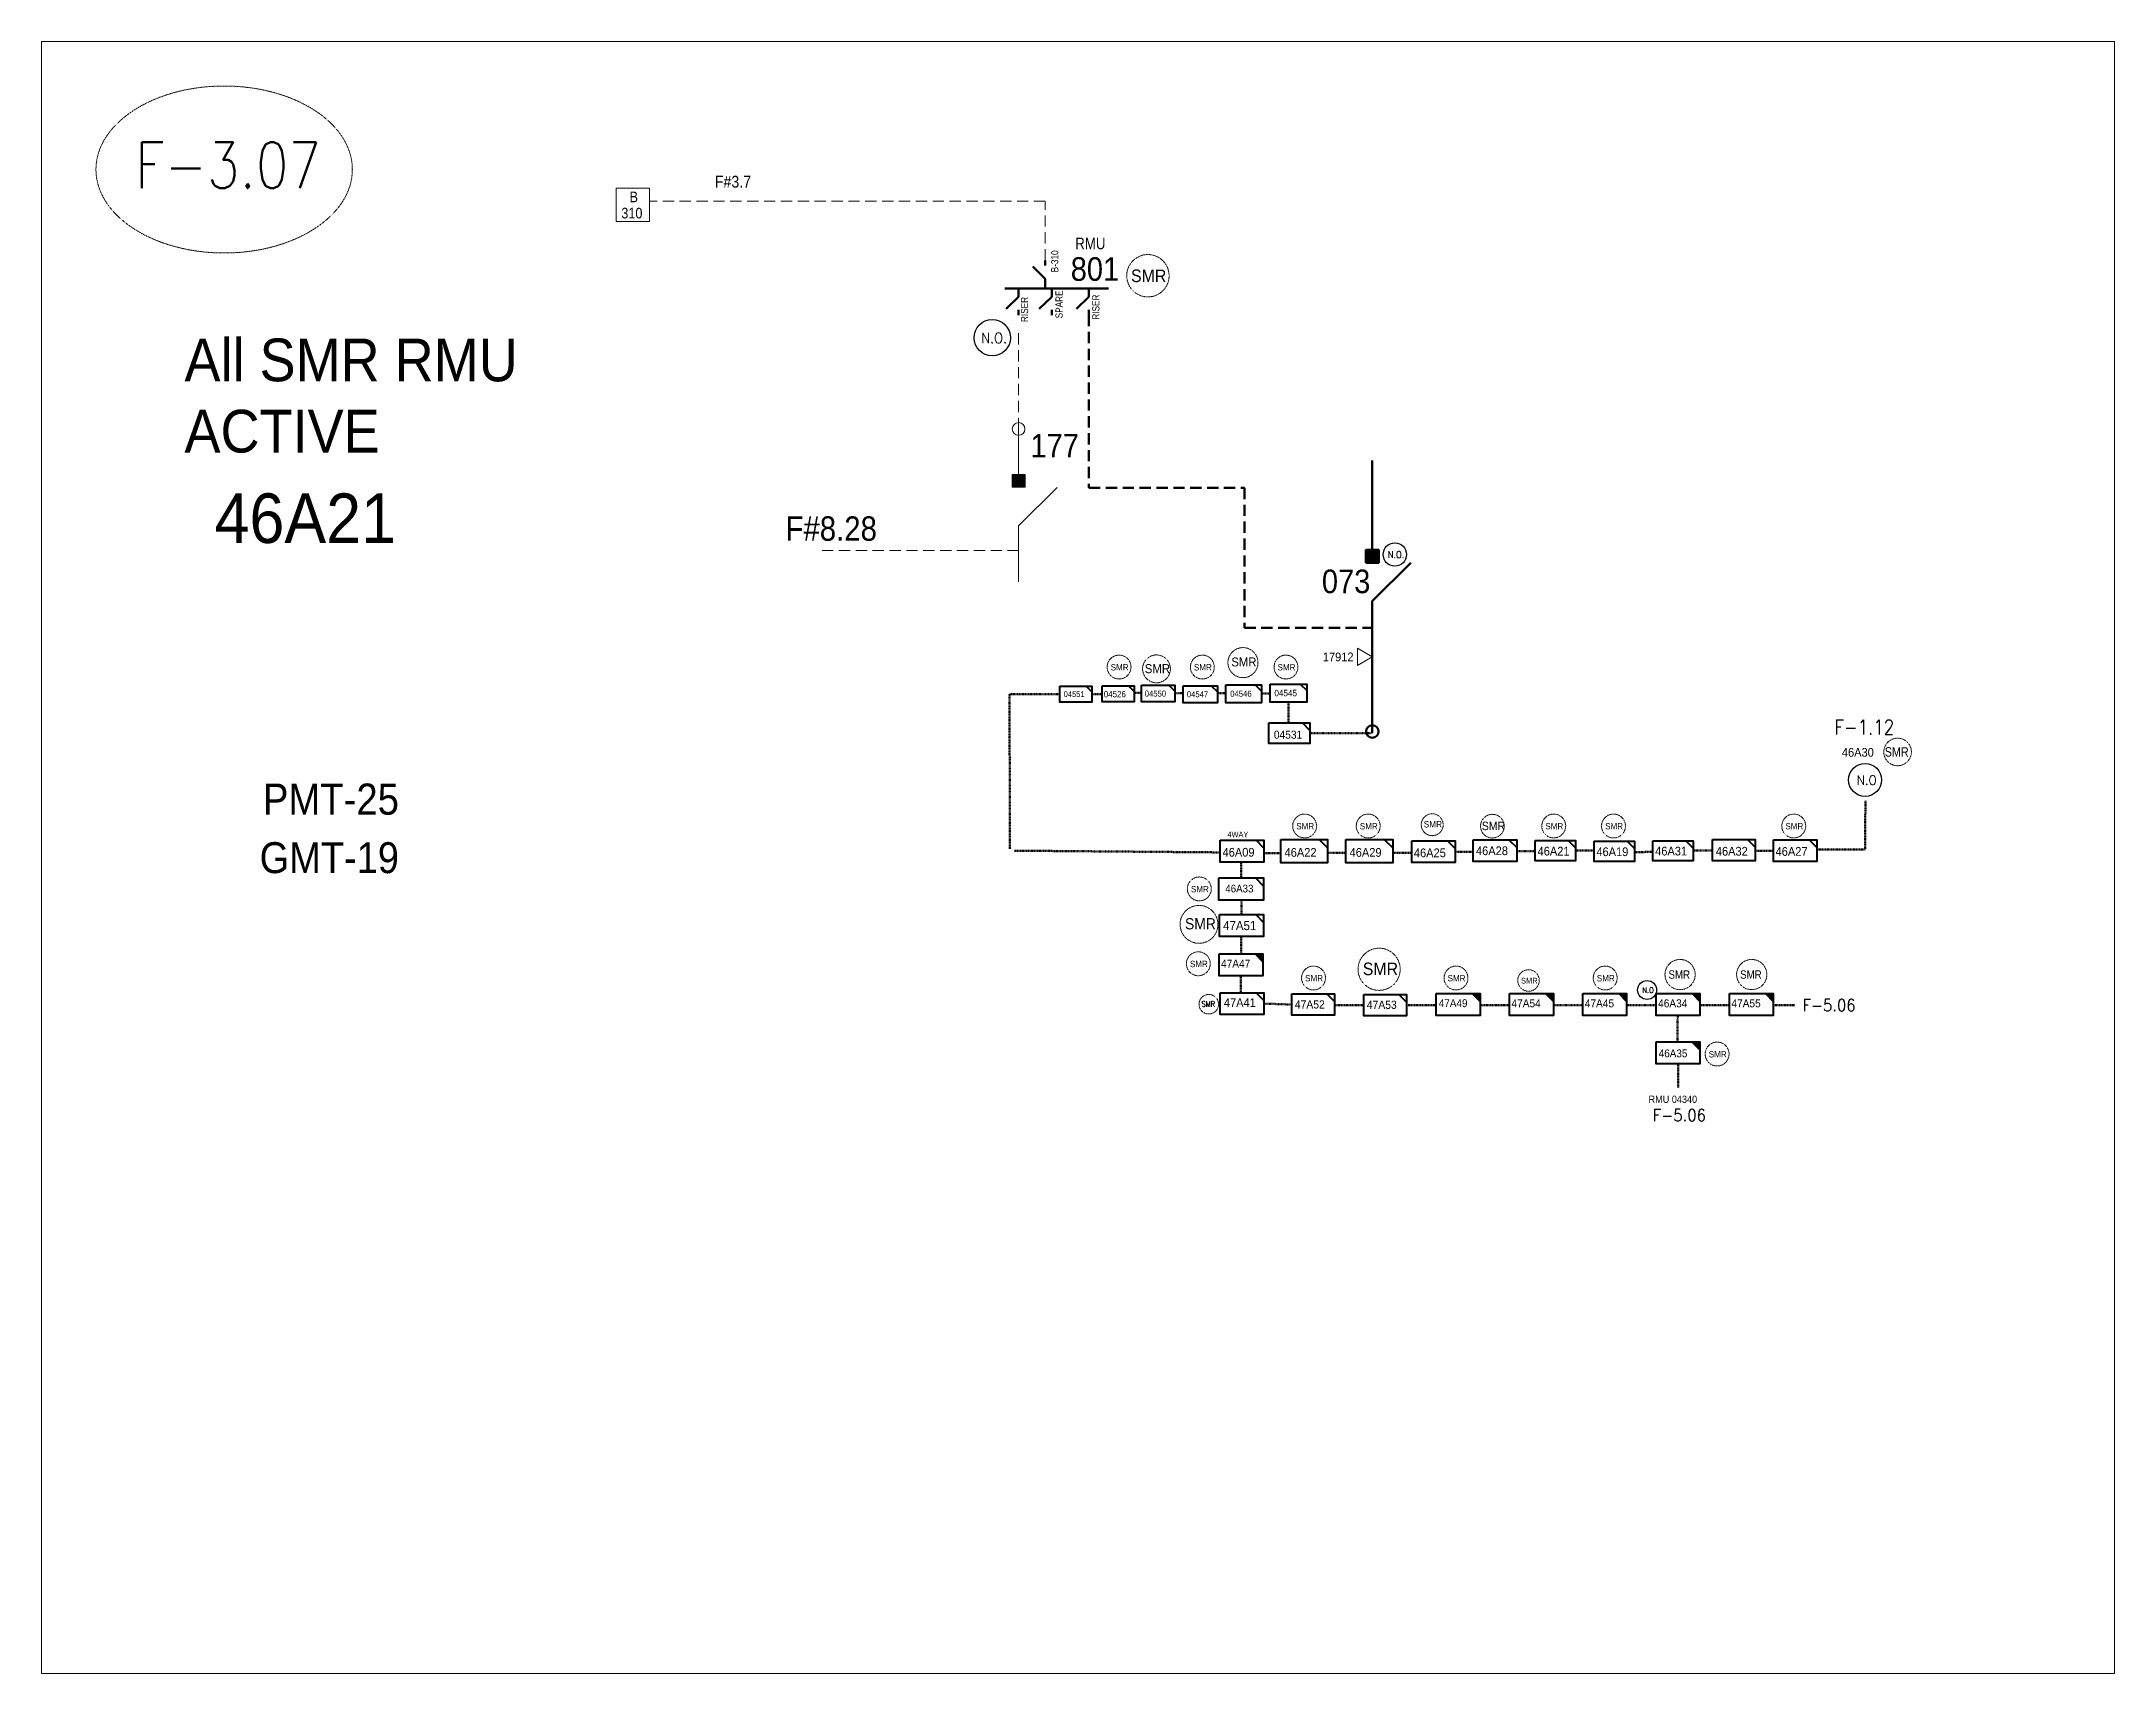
# Model space of a CAD drawing. Header units: metres. Extents: x 65984 to 144644, y -19036 to 23726.
# Drawn here: x 111687 to 112565, y 11484 to 12175 of the extents above; entities that cross this region are included whole.
import ezdxf
from ezdxf.enums import TextEntityAlignment as Align

# ---------------------------------------------------------------- set-up
doc = ezdxf.new("R2010")
doc.units = ezdxf.units.M
doc.header["$MEASUREMENT"] = 0
doc.linetypes.add('DGN Style 3', pattern=[0.013877, 0, -0.013877])
doc.linetypes.add('HIDDEN2', pattern=[2381.25, 1587.5, -793.75])
doc.layers.get('0').update_dxf_attribs({"color": 95, "lineweight": 40})
for name, color, linetype, lineweight in [('ABS', 7, 'Continuous', 40), ('ABS NUMBER', 112, 'Continuous', 30), ('d_eos', 111, 'Continuous', 40), ('d_eos no', 121, 'Continuous', 40), ('d_switch', 95, 'Continuous', 40), ('d_tf', 1, 'Continuous', 40), ('d_tf no', 6, 'Continuous', 40), ('d_ug cable', 95, 'Continuous', 40), ('FDR  1  05', 172, 'Continuous', 40), ('fedr no', 95, 'Continuous', 40), ('GRID STATION 01', 7, 'Continuous', 40), ('Level 37', 7, 'Continuous', 0), ('O H MAIN FEEDER', 4, 'Continuous', 100), ('SW N O', 114, 'Continuous', 30)]:
    doc.layers.add(name, color=color, linetype=linetype, lineweight=lineweight)
doc.styles.add('NASKHF', font='naskhf.shx', dxfattribs={"height": 8})
doc.styles.add('Style-Arial', font='arial.ttf')
doc.styles.add('Style-ENGINEERING', font='ENGINEERING.shx')
doc.styles.add('Style-msdefault', font='msdefault.shx')
doc.styles.add('Style-simplex', font='simplex.shx')
doc.styles.add('Style-STANDARD', font='STANDARD.shx')

msp = doc.modelspace()

# ---------------------------------------------------------------- texts
at = {"layer": 'ABS NUMBER', "color": 7, "lineweight": 13, "style": 'Style-Arial', "width": 0.88}
msp.add_text('177', height=10, dxfattribs=at).set_placement((112126.63, 12008.77), align=Align.TOP_RIGHT)
at = {"layer": 'ABS NUMBER', "color": 7, "lineweight": 140, "style": 'Style-Arial', "width": 0.88}
msp.add_text('073', height=10, rotation=360, dxfattribs=at).set_placement((112250.02, 11951.31), align=Align.TOP_RIGHT)
at = {"layer": 'd_eos no', "color": 2, "linetype": 'Continuous', "lineweight": 140, "style": 'Style-Arial', "width": 0.88}
msp.add_text('801', height=10, dxfattribs=at).set_placement((112123.15, 12083.57), align=Align.TOP_LEFT)
at = {"layer": 'd_eos no', "color": 7, "linetype": 'Continuous', "lineweight": 13, "style": 'Style-Arial', "width": 0.88}
msp.add_text('PMT-25', height=13.183, dxfattribs=at).set_placement((111781.07, 11860.69), align=Align.TOP_LEFT)
at = {"layer": 'd_eos no', "color": 7, "linetype": 'Continuous', "lineweight": 13, "insert": (111779.7, 11835.87), "char_height": 13.088, "attachment_point": 1, "style": 'NASKHF'}
msp.add_mtext('\\fArial|b0|i0|c178178|p39;\\H1x;\\W0.88;GMT-19\\P', dxfattribs=at)
at = {"layer": 'd_switch', "color": 2, "linetype": 'Continuous', "lineweight": 30, "style": 'Style-ENGINEERING', "width": 0.857143}
for s, p in [('B-310', (112114.85, 12086.47)), ('RISER', (112102.07, 12066.76)), ('SPARE', (112116.69, 12069.51)), ('RISER', (112132.27, 12067.76))]:
    msp.add_text(s, height=3.04, rotation=89.99117, dxfattribs=at).set_placement(p, align=Align.TOP_RIGHT)
at = {"layer": 'd_switch', "color": 7, "linetype": 'Continuous', "lineweight": 30, "insert": (112198.34, 11840.36), "char_height": 2.37, "attachment_point": 3, "rotation": 359.99117, "style": 'NASKHF'}
msp.add_mtext('\\FENGINEERING;\\H1x;\\W0.857143;4WAY', dxfattribs=at)
at = {"layer": 'd_tf no', "color": 1, "linetype": 'Continuous', "lineweight": 40, "style": 'Style-msdefault', "width": 0.945946}
for height, p in [(5.325, (112148.67, 12078.36)), (2.697, (112140.08, 11911.29)), (3.82, (112154.49, 11911.26)), (2.697, (112175.33, 11911.29)), (2.697, (112210.73, 11911.29)), (2.697, (112218.65, 11843.99)), (2.697, (112245.57, 11843.99)), (2.697, (112324.13, 11843.99)), (2.697, (112349.45, 11843.99)), (2.697, (112425.78, 11843.99)), (2.697, (112174.07, 11817.35)), (2.697, (112173.63, 11785.66)), (2.697, (112222.41, 11779.63)), (2.697, (112282.75, 11779.63)), (2.428, (112313.82, 11778.46)), (2.697, (112345.93, 11779.63)), (2.697, (112393.33, 11747.43))]:
    msp.add_text('SMR', height=height, dxfattribs=at).set_placement(p, align=Align.TOP_LEFT)
at = {"layer": 'd_tf no', "color": 121, "linetype": 'Continuous', "lineweight": 40, "style": 'Style-msdefault', "width": 0.945946}
msp.add_text('46A21', height=20.999, dxfattribs=at).set_placement((111760.62, 11983.55), align=Align.TOP_LEFT)
at = {"layer": 'd_tf no', "color": 22, "linetype": 'Continuous', "lineweight": 40, "style": 'Style-msdefault', "width": 0.945946}
for s, height, p in [('17912', 3.7, (112229.9, 11916.17)), ('04551', 2.442, (112120.16, 11899.8)), ('04531', 3.415, (112209.17, 11883.11)), ('46A09', 3.7, (112187.46, 11833.45)), ('46A31', 3.7, (112370.62, 11833.96)), ('46A32', 3.7, (112396.32, 11833.89))]:
    msp.add_text(s, height=height, dxfattribs=at).set_placement(p, align=Align.TOP_LEFT)
at = {"layer": 'd_tf no', "color": 2, "linetype": 'Continuous', "lineweight": 40, "style": 'Style-msdefault', "width": 0.945946}
for s, height, p in [('04526', 2.66, (112137.16, 11899.88)), ('04550', 2.574, (112154.5, 11900.1)), ('04547', 2.574, (112172.32, 11899.82)), ('04546', 2.574, (112190.7, 11900.04)), ('04545', 2.715, (112209.41, 11900.39)), ('46A30', 3.7, (112449.7, 11875.77)), ('46A22', 3.7, (112213.71, 11833.4)), ('46A29', 3.7, (112241.25, 11833.4)), ('46A28', 3.7, (112294.76, 11834.1)), ('46A21', 3.7, (112320.85, 11833.92)), ('46A19', 3.7, (112345.75, 11833.68)), ('46A27', 3.7, (112421.63, 11833.8)), ('46A25', 3.7, (112268.46, 11833.22)), ('46A33', 3.265, (112188.6, 11817.87)), ('47A51', 3.851, (112187.67, 11802.48)), ('47A47', 3.387, (112186.8, 11786.13)), ('47A41', 3.7, (112188.01, 11769.8)), ('47A52', 3.466, (112218.06, 11768.92)), ('47A53', 3.466, (112248.53, 11768.76)), ('47A49', 3.33, (112279, 11769.37)), ('47A54', 3.387, (112309.79, 11769.34)), ('47A45', 3.387, (112340.84, 11769.34)), ('46A34', 3.387, (112371.88, 11769.34)), ('47A55', 3.387, (112402.93, 11769.34)), ('46A35', 3.317, (112372.15, 11748.12))]:
    msp.add_text(s, height=height, dxfattribs=at).set_placement(p, align=Align.TOP_LEFT)
at = {"layer": 'd_tf no', "color": 1, "linetype": 'Continuous', "lineweight": 13, "style": 'Style-msdefault', "width": 0.947368}
msp.add_text('SMR', height=5.318, dxfattribs=at).set_placement((112246.82, 11784.9), align=Align.TOP_LEFT)
at = {"layer": 'd_tf no', "color": 7, "linetype": 'Continuous', "lineweight": 40, "style": 'Style-msdefault', "width": 0.945946}
msp.add_text('RMU 04340', height=3.048, dxfattribs=at).set_placement((112367.83, 11728.54), align=Align.TOP_LEFT)
at = {"layer": 'd_tf no', "color": 121, "linetype": 'Continuous', "lineweight": 40, "insert": (111747.87, 12049.12), "char_height": 18.0921, "attachment_point": 1, "style": 'NASKHF'}
msp.add_mtext('\\Fmsdefault;\\H1x;\\W0.945946;All SMR RMU \\PACTIVE', dxfattribs=at)
at = {"layer": 'd_tf no', "color": 1, "linetype": 'Continuous', "lineweight": 40, "attachment_point": 1, "style": 'NASKHF'}
for insert, char_height in [((112191.16, 11914.1), 3.7873), ((112272.64, 11844.87), 2.761)]:
    msp.add_mtext('\\Fmsdefault;\\H1x;\\W0.945946;SMR^I', dxfattribs=dict(at, insert=insert, char_height=char_height))
at = {"layer": 'd_tf no', "color": 2, "lineweight": 13, "insert": (112297.25, 11844.55), "char_height": 3.5709, "attachment_point": 1, "style": 'NASKHF'}
msp.add_mtext('\\Fmsdefault;\\H1x;\\W0.925;SMR\\P', dxfattribs=at)
at = {"layer": 'd_tf no', "color": 1, "lineweight": 13, "insert": (112171.55, 11803.71), "char_height": 4.7493, "attachment_point": 1, "style": 'NASKHF'}
msp.add_mtext('\\Fmsdefault;\\H1x;\\W0.925;SMR\\P', dxfattribs=at)
at = {"layer": 'd_tf no', "color": 1, "linetype": 'Continuous', "lineweight": 40, "ltscale": 0.729, "insert": (112181.39, 11767.41), "char_height": 2.379, "attachment_point": 5, "line_spacing_factor": 1.2, "style": 'Style-STANDARD'}
msp.add_mtext('\\H1x;\\W0.909091;SMR\\P', dxfattribs=at)
at = {"layer": 'fedr no', "color": 6, "linetype": 'Continuous', "lineweight": 13, "style": 'Style-STANDARD', "width": 0.909091}
msp.add_text('F-3.07', height=19.452, dxfattribs=at).set_placement((111766.35, 12122.53), align=Align.MIDDLE_CENTER)
at = {"layer": 'fedr no', "color": 55, "linetype": 'Continuous', "lineweight": 13, "width": 0.909091}
for s, height, style, p in [('F-1.12', 6.244, 'Style-STANDARD', (112459.23, 11884.57)), ('F-5.06', 5.058, 'Style-simplex', (112444.27, 11766.86)), ('F-5.06', 5.071, 'Style-simplex', (112380.88, 11720.26))]:
    msp.add_text(s, height=height, dxfattribs=dict(at, style=style)).set_placement(p, align=Align.MIDDLE_CENTER)
at = {"layer": 'GRID STATION 01', "linetype": 'Continuous', "lineweight": 13, "style": 'Style-msdefault', "width": 0.9}
msp.add_text('F#3.7', height=5, dxfattribs=at).set_placement((111972.42, 12118.04), align=Align.TOP_LEFT)
at = {"layer": 'GRID STATION 01', "linetype": 'Continuous', "lineweight": 13, "style": 'Style-msdefault', "width": 0.888889}
for s, p in [('B', (111936.35, 12111.34)), ('310', (111932.86, 12104.49))]:
    msp.add_text(s, height=4.5, rotation=360, dxfattribs=at).set_placement(p, align=Align.TOP_LEFT)
at = {"layer": 'GRID STATION 01', "color": 55, "linetype": 'Continuous', "lineweight": 13, "style": 'Style-msdefault', "width": 0.9}
msp.add_text('F#8.28', height=10.332, dxfattribs=at).set_placement((112002.38, 11973.84), align=Align.TOP_LEFT)
at = {"layer": 'Level 37', "color": 2, "linetype": 'Continuous', "lineweight": 100, "style": 'Style-msdefault', "width": 0.86}
msp.add_text('RMU', height=4.9, rotation=0.00037, dxfattribs=at).set_placement((112137.88, 12091.85), align=Align.TOP_RIGHT)
at = {"layer": 'Level 37', "color": 1, "linetype": 'Continuous', "lineweight": 13, "style": 'Style-msdefault', "width": 0.86}
msp.add_text('SMR', height=3.969, rotation=0.00037, dxfattribs=at).set_placement((112477.99, 11876.09), align=Align.TOP_RIGHT)
at = {"layer": 'Level 37', "color": 1, "linetype": 'Continuous', "lineweight": 13, "ltscale": 0.9, "style": 'Style-msdefault', "width": 0.86}
for p in [(112385.4, 11781.63), (112415.74, 11781.63)]:
    msp.add_text('SMR', height=3.572, rotation=0.00037, dxfattribs=at).set_placement(p, align=Align.TOP_RIGHT)

# ---------------------------------------------------------------- blocks, each defined once
blk = doc.blocks.new('ABS2_1_1')
at = {"color": 0, "linetype": 'ByBlock', "lineweight": -2, "ltscale": 500}
for q in [(-29900, 43500), (0, 0)]:
    blk.add_line((0, 13600), q, dxfattribs=at)
at = {"color": 0, "linetype": 'ByBlock', "lineweight": -2, "ltscale": 500, "flags": 128}
for points in [[(5000, 43600), (-5000, 43600), (-5000, 53600), (5000, 53600)], [(3791, 49653), (3791, 49653), (3791, 49653)]]:
    blk.add_lwpolyline(points, close=True, dxfattribs=at)
at = {"color": 0, "linetype": 'ByBlock', "lineweight": -2, "ltscale": 500}
for points in [[(5000, 43600), (-5000, 43600), (5000, 53600), (-5000, 53600)], [(3791, 49653), (3791, 49653), (3791, 49653)]]:
    blk.add_solid(points, dxfattribs=at)
blk = doc.blocks.new('*U965')
at = {"layer": 'SW N O', "color": 3, "ltscale": 0.426762}
blk.add_circle((0, 0), 16.8, dxfattribs=at)
at = {"layer": 'SW N O', "color": 3, "style": 'Style-STANDARD'}
blk.add_text('N.O.', height=9.6, dxfattribs=at).set_placement((1.7, -0.2), align=Align.MIDDLE_CENTER)
blk = doc.blocks.new('TF_8')
at = {"color": 0, "linetype": 'ByBlock', "lineweight": -2}
blk.add_line((6.3, 4.95), (9.9, 1.35), dxfattribs=at)
blk.add_3dface([(-10.1, 4.95), (9.9, 4.95), (9.9, -5.05), (-10.1, -5.05)], dxfattribs=at)
blk = doc.blocks.new('exist.us-1000kva')
at = {"color": 0, "linetype": 'ByBlock', "lineweight": -2, "flags": 128}
blk.add_lwpolyline([(40, 12.9), (32.8, 20), (40, 20)], close=True, dxfattribs=at)
at = {"color": 0, "linetype": 'ByBlock', "lineweight": -2, "extrusion": (0, 0, -1)}
blk.add_solid([(-40, 12.9), (-32.8, 20), (-40, 20)], dxfattribs=at)
at = {"color": 0, "linetype": 'ByBlock', "lineweight": -2, "xscale": 2, "yscale": 2}
blk.add_blockref('TF_8', (20.2, 10.1), dxfattribs=at)
blk = doc.blocks.new('TRA1_304')
at = {"layer": 'd_tf', "color": 22, "linetype": 'Continuous', "lineweight": 0, "ltscale": 0.000236361, "flags": 128}
blk.add_lwpolyline([(10.1, -17), (0.1, 0), (-9.9, -17)], close=True, dxfattribs=at)
blk = doc.blocks.new('TRA1_303')
at = {"layer": 'd_tf', "color": 22, "linetype": 'Continuous', "lineweight": 0, "ltscale": 0.000236361, "xscale": 1.000046566207833, "yscale": 1.000046566207833, "zscale": 1.000046566207833, "rotation": 180}
blk.add_blockref('TRA1_304', (0, 0), dxfattribs=at)
blk = doc.blocks.new('*U3481')
at = {"layer": 'SW N O', "color": 3, "ltscale": 0.426762}
blk.add_circle((0, 0), 16.8, dxfattribs=at)
at = {"layer": 'SW N O', "color": 3, "style": 'Style-STANDARD'}
blk.add_text('N.O.', height=9.6, dxfattribs=at).set_placement((1.7, -0.2), align=Align.MIDDLE_CENTER)
blk = doc.blocks.new('*U4050')
at = {"layer": 'SW N O', "color": 3, "ltscale": 0.426762}
blk.add_circle((0, 0), 16.8, dxfattribs=at)
at = {"layer": 'SW N O', "color": 3, "style": 'Style-STANDARD'}
blk.add_text('N.O', height=9.6, dxfattribs=at).set_placement((1.7, -0.2), align=Align.MIDDLE_CENTER)
blk = doc.blocks.new('*U4072')
at = {"layer": 'SW N O', "color": 3, "ltscale": 0.426762}
blk.add_circle((0, 0), 16.8, dxfattribs=at)
at = {"layer": 'SW N O', "color": 3, "style": 'Style-STANDARD'}
blk.add_text('N.O', height=9.6, dxfattribs=at).set_placement((1.7, -0.2), align=Align.MIDDLE_CENTER)

# ---------------------------------------------------------------- linework, layer by layer
at = {"layer": 'd_eos', "color": 2, "linetype": 'Continuous', "lineweight": 211, "ltscale": 0.534681}
for p, q in [((112112.34, 12074.46), (112107.04, 12079.6)), ((112112.34, 12080.09), (112112.34, 12082.22)), ((112112.34, 12070.94), (112112.34, 12074.46))]:
    msp.add_line(p, q, dxfattribs=at)
at = {"layer": 'd_eos', "color": 2, "linetype": 'Continuous', "lineweight": 211, "ltscale": 0.460401}
msp.add_line((112095.3, 12070.37), (112139.18, 12070.37), dxfattribs=at)
at = {"layer": 'd_eos', "color": 2, "linetype": 'Continuous', "lineweight": 211, "ltscale": 0.413012}
for p, q in [((112101.07, 12066.85), (112095.77, 12061.71)), ((112101.07, 12070.37), (112101.07, 12066.85)), ((112115.12, 12066.85), (112109.82, 12061.71)), ((112115.12, 12070.37), (112115.12, 12066.85)), ((112130.89, 12066.85), (112125.59, 12061.71)), ((112130.89, 12070.37), (112130.89, 12066.85)), ((112101.07, 12061.22), (112101.07, 12059.08)), ((112115.12, 12061.22), (112115.12, 12059.08)), ((112130.89, 12061.22), (112130.89, 12059.08))]:
    msp.add_line(p, q, dxfattribs=at)
at = {"layer": 'd_ug cable', "color": 22, "linetype": 'DGN Style 3', "lineweight": 100}
for p, q in [((112097.34, 11833.06), (112097.27, 11898.5)), ((112118.29, 11898.5), (112097.27, 11898.5)), ((112136.52, 11898.53), (112132.11, 11898.55)), ((112153.07, 11899.06), (112150.12, 11899.06)), ((112170.6, 11898.93), (112167.33, 11898.93)), ((112188.8, 11898.93), (112185.24, 11898.92)), ((112215.38, 11886.35), (112215.38, 11895.1)), ((112250.33, 11882.03), (112224.36, 11882.03)), ((112459.67, 11853.37), (112459.53, 11832.72)), ((112099.4, 11832.28), (112185.75, 11831.56)), ((112195.29, 11820.72), (112195.3, 11827.45)), ((112204.97, 11831.23), (112212.13, 11831.23)), ((112231.95, 11831.38), (112239.67, 11831.42)), ((112259.5, 11831.37), (112267.51, 11831.42)), ((112286.07, 11831.81), (112293.79, 11831.85)), ((112312.17, 11832.06), (112319.89, 11832.1)), ((112336.99, 11832.3), (112344.71, 11832.34)), ((112361.92, 11831.7), (112369.64, 11831.74)), ((112387.01, 11832.39), (112394.73, 11832.43)), ((112412.91, 11832.19), (112420.63, 11832.23)), ((112439.28, 11832.72), (112459.53, 11832.72)), ((112195.47, 11805.31), (112195.47, 11811.37)), ((112195.27, 11788.59), (112195.29, 11795.95)), ((112195.22, 11772.44), (112195.24, 11779.07)), ((112204.99, 11767.51), (112216.72, 11767.15)), ((112247.3, 11766.87), (112234.85, 11766.91)), ((112277.74, 11766.88), (112265.29, 11766.92)), ((112308.78, 11766.88), (112296.34, 11766.92)), ((112339.83, 11766.88), (112327.39, 11766.92)), ((112370.88, 11766.88), (112358.43, 11766.92)), ((112401.93, 11766.88), (112389.48, 11766.92)), ((112420.66, 11766.88), (112429.74, 11766.84)), ((112380.17, 11762.49), (112380.13, 11751.28)), ((112380.38, 11742.08), (112380.35, 11732))]:
    msp.add_line(p, q, dxfattribs=at)
at = {"layer": 'd_ug cable', "color": 2, "linetype": 'DGN Style 3', "lineweight": 100}
msp.add_line((112207.65, 11898.9), (112204.01, 11898.9), dxfattribs=at)
at = {"layer": 'd_ug cable', "color": 6, "linetype": 'HIDDEN2', "lineweight": 13, "ltscale": 0.003}
for points in [[(112112.34, 12082.22), (112112.34, 12107.29), (111944.71, 12107.29)], [(112101.07, 12010.86), (112101.07, 12052.86)]]:
    msp.add_lwpolyline(points, dxfattribs=at)
at = {"layer": 'd_ug cable', "color": 6, "linetype": 'HIDDEN2', "lineweight": 158, "ltscale": 0.003}
msp.add_lwpolyline([(112130.89, 12059.08), (112130.89, 11985.9), (112196.71, 11985.9), (112196.71, 11926.58), (112250.85, 11926.58)], dxfattribs=at)
at = {"layer": 'd_ug cable', "color": 17, "linetype": 'HIDDEN2', "lineweight": 13, "ltscale": 0.003}
msp.add_lwpolyline([(112017.84, 11959.41), (112101.07, 11959.41)], dxfattribs=at)
at = {"layer": 'd_ug cable', "color": 2, "linetype": 'DGN Style 3', "lineweight": 13}
for centre, radius in [((112155.84, 12075.72), 8.97), ((112143.63, 11910.03), 5.06), ((112159.47, 11909.27), 5.89), ((112178.88, 11910.03), 5.06), ((112196.09, 11911.9), 6.37), ((112214.29, 11910.03), 5.06), ((112473.3, 11874.09), 5.84), ((112222.2, 11842.73), 5.06), ((112249.12, 11842.73), 5.06), ((112276.23, 11843.27), 4.64), ((112327.69, 11842.73), 5.06), ((112353, 11842.73), 5.06), ((112429.33, 11842.73), 5.06), ((112177.62, 11816.09), 5.06), ((112177.48, 11801.08), 8.02), ((112253.74, 11782.06), 8.92), ((112177.18, 11784.4), 5.06), ((112225.96, 11778.37), 5.06), ((112286.31, 11778.37), 5.06), ((112317.01, 11777.33), 4.56), ((112349.48, 11778.37), 5.06), ((112381.18, 11779.83), 6.4), ((112411.52, 11779.83), 6.4), ((112181.61, 11767.27), 4.14), ((112396.88, 11746.17), 5.06)]:
    msp.add_circle(centre, radius, dxfattribs=at)
at = {"layer": 'd_ug cable', "color": 1, "linetype": 'DGN Style 3', "lineweight": 13}
msp.add_circle((112301.7, 11842.66), 5.02, dxfattribs=at)
at = {"layer": 'fedr no', "color": 82, "linetype": 'DGN Style 3', "lineweight": 13, "true_color": 0x1dc70e}
msp.add_ellipse((111764.67, 12120.71), major_axis=(54.28, 0), ratio=0.651175, dxfattribs=at)
at = {"layer": 'GRID STATION 01', "color": 1, "lineweight": 13, "ltscale": 0.379284, "flags": 128}
msp.add_lwpolyline([(111944.81, 12112.87), (111944.81, 12098.68), (111930.61, 12098.68), (111930.61, 12112.87)], close=True, dxfattribs=at)
at = {"layer": 'O H MAIN FEEDER', "color": 6, "lineweight": 13, "ltscale": 0.488306}
msp.add_line((112101.07, 11991.61), (112101.07, 12010.86), dxfattribs=at)
at = {"layer": 'O H MAIN FEEDER', "color": 17, "lineweight": 13, "ltscale": 0.488306}
msp.add_line((112101.07, 11946.08), (112101.07, 11962.41), dxfattribs=at)
at = {"layer": 'O H MAIN FEEDER', "color": 140, "linetype": 'Continuous', "lineweight": 13, "flags": 128}
msp.add_lwpolyline([(111687.31, 12174.92), (112565.16, 12174.92), (112565.16, 11483.87), (111687.31, 11483.87)], close=True, dxfattribs=at)
at = {"layer": 'O H MAIN FEEDER', "color": 22, "lineweight": 211, "ltscale": 0.000258801, "flags": 128}
for points in [[(112250.85, 11997.49), (112250.85, 11959.66)], [(112250.85, 11934.25), (112250.85, 11882.03)]]:
    msp.add_lwpolyline(points, dxfattribs=at)
at = {"layer": 'O H MAIN FEEDER', "color": 6, "lineweight": 13, "ltscale": 0.488306}
msp.add_circle((112101.07, 12010.86), 2.66, dxfattribs=at)
at = {"layer": 'O H MAIN FEEDER', "color": 22, "lineweight": 211, "ltscale": 0.488306}
msp.add_circle((112250.85, 11882.76), 2.66, dxfattribs=at)

# ---------------------------------------------------------------- block references
at = {"layer": 'ABS', "color": 7, "linetype": 'Continuous', "lineweight": 13, "ltscale": 0.812883, "xscale": 0.0005446322480400586, "yscale": -0.000544632248040059, "zscale": 0.000360672857092237, "rotation": 180.0000071993245}
msp.add_blockref('ABS2_1_1', (112101.07, 11962.41), dxfattribs=at)
at = {"layer": 'ABS', "color": 7, "linetype": 'Continuous', "lineweight": 211, "ltscale": 0.812883, "xscale": 0.0005446322480400586, "yscale": -0.000544632248040059, "zscale": 0.000360672857092237, "rotation": 180.0000071991901}
msp.add_blockref('ABS2_1_1', (112250.85, 11930.47), dxfattribs=at)
at = {"layer": 'd_tf', "color": 22, "linetype": 'Continuous', "lineweight": 0, "ltscale": 0.000236361, "extrusion": (0, 0, -1), "xscale": 0.37, "yscale": 0.37, "zscale": 0.37, "rotation": 269.9999999999999}
msp.add_blockref('TRA1_303', (-112250.85, 11914.31), dxfattribs=at)
at = {"layer": 'FDR  1  05', "color": 22, "linetype": 'Continuous', "lineweight": 40, "rotation": 359.9999999999999}
for p, xscale, yscale, zscale in [((112125.38, 11898.58), 0.6803824565967314, 0.6803824565967314, 0.2267989657542349), ((112215.84, 11882.07), 0.8641749227906037, 0.8641749227906037, 0.4267622666565712), ((112195.79, 11832.14), 0.9274596586074887, 0.9274596586074887, 0.4267622666565712), ((112378.21, 11832.25), 0.8535245333131425, 0.8535245333131425, 0.4267622666565712), ((112404.07, 11832.49), 0.9011924221422083, 0.9011924221422083, 0.4267622666565712)]:
    msp.add_blockref('TF_8', p, dxfattribs=dict(at, xscale=xscale, yscale=yscale, zscale=zscale))
at = {"layer": 'FDR  1  05', "color": 2, "linetype": 'Continuous', "lineweight": 40, "rotation": 359.9999999999999}
for name, p, xscale, yscale, zscale in [('TF_8', (112143.33, 11898.74), 0.6746600805271199, 0.6746600805271199, 0.4267622666565712), ('TF_8', (112160.28, 11898.82), 0.7054298909846936, 0.7054298909846936, 0.2519988508380388), ('TF_8', (112178.1, 11898.54), 0.7242502294780222, 0.7242502294780222, 0.2799987231533764), ('TF_8', (112196.48, 11898.76), 0.7602920152597665, 0.7602920152597665, 0.3111096923926405), ('TF_8', (112215.47, 11899.01), 0.7744033987001022, 0.7744033987001022, 0.3456774359918227), ('TF_8', (112222.14, 11832.09), 0.991325737592039, 0.991325737592039, 0.4267622666565712), ('TF_8', (112249.68, 11832.09), 0.991325737592039, 0.991325737592039, 0.4267622666565712), ('TF_8', (112276.89, 11831.91), 0.9215848583404438, 0.9215848583404438, 0.4267622666565712), ('TF_8', (112302.91, 11832.33), 0.9215848583404438, 0.9215848583404438, 0.4267622666565712), ('TF_8', (112328.47, 11832.3), 0.8535245333131425, 0.8535245333131425, 0.4267622666565712), ('TF_8', (112353.37, 11832.07), 0.8535245333131425, 0.8535245333131425, 0.4267622666565712), ('TF_8', (112430.02, 11832.39), 0.9150409101529209, 0.9150409101529209, 0.4267622666565712), ('TF_8', (112195.41, 11816.05), 0.9438102176798794, 0.9438102176798794, 0.3840860399909141), ('TF_8', (112195.6, 11800.66), 0.9321661036318464, 0.9321661036318464, 0.3456774359918227), ('exist.us-1000kva', (112186, 11779.33), 0.4631492242017402, 0.4631492242017402, 0.4267622666565712), ('TF_8', (112195.79, 11767.56), 0.9292220966585283, 0.9292220966585283, 0.4267622666565712), ('TF_8', (112225.88, 11767.19), 0.9063738585613489, 0.9063738585613489, 0.3111096923926405), ('TF_8', (112256.41, 11766.94), 0.9011601461905977, 0.9011601461905977, 0.3111096923926405), ('exist.us-1000kva', (112277.94, 11762.53), 0.4631492242017402, 0.4631492242017402, 0.4267622666565712), ('exist.us-1000kva', (112308.99, 11762.53), 0.4631492242017402, 0.4631492242017402, 0.4267622666565712), ('exist.us-1000kva', (112340.04, 11762.53), 0.4631492242017402, 0.4631492242017402, 0.4267622666565712), ('exist.us-1000kva', (112371.09, 11762.53), 0.4631492242017402, 0.4631492242017402, 0.4267622666565712), ('exist.us-1000kva', (112402.14, 11762.53), 0.4631492242017402, 0.4631492242017402, 0.4267622666565712), ('exist.us-1000kva', (112371.02, 11742.04), 0.4637614590391399, 0.4637614590391399, 0.2799987231533764)]:
    msp.add_blockref(name, p, dxfattribs=dict(at, xscale=xscale, yscale=yscale, zscale=zscale))
at = {"layer": 'SW N O', "color": 3}
for name, p, xscale, yscale, zscale in [('*U3481', (112089.91, 12049.46), 0.4590608801452363, 0.4590608801452363, 0.4590608801452363), ('*U965', (112260.39, 11957.69), 0.2950694635422144, 0.2950694635422144, 0.2950694635422144), ('*U4072', (112459.5, 11862.23), 0.4159286019991649, 0.4159286019991649, 0.4159286019991649), ('*U4050', (112367.21, 11773.29), 0.2390062654691937, 0.2390062654691937, 0.2390062654691937)]:
    msp.add_blockref(name, p, dxfattribs=dict(at, xscale=xscale, yscale=yscale, zscale=zscale))

msp.set_redraw_order([(e.dxf.handle, doc.entitydb.next_handle()) for e in msp.query("TEXT MTEXT ATTDEF DIMENSION ARC_DIMENSION")])  # texts and dimensions are drawn at this point

doc.saveas('drawing.dxf')
